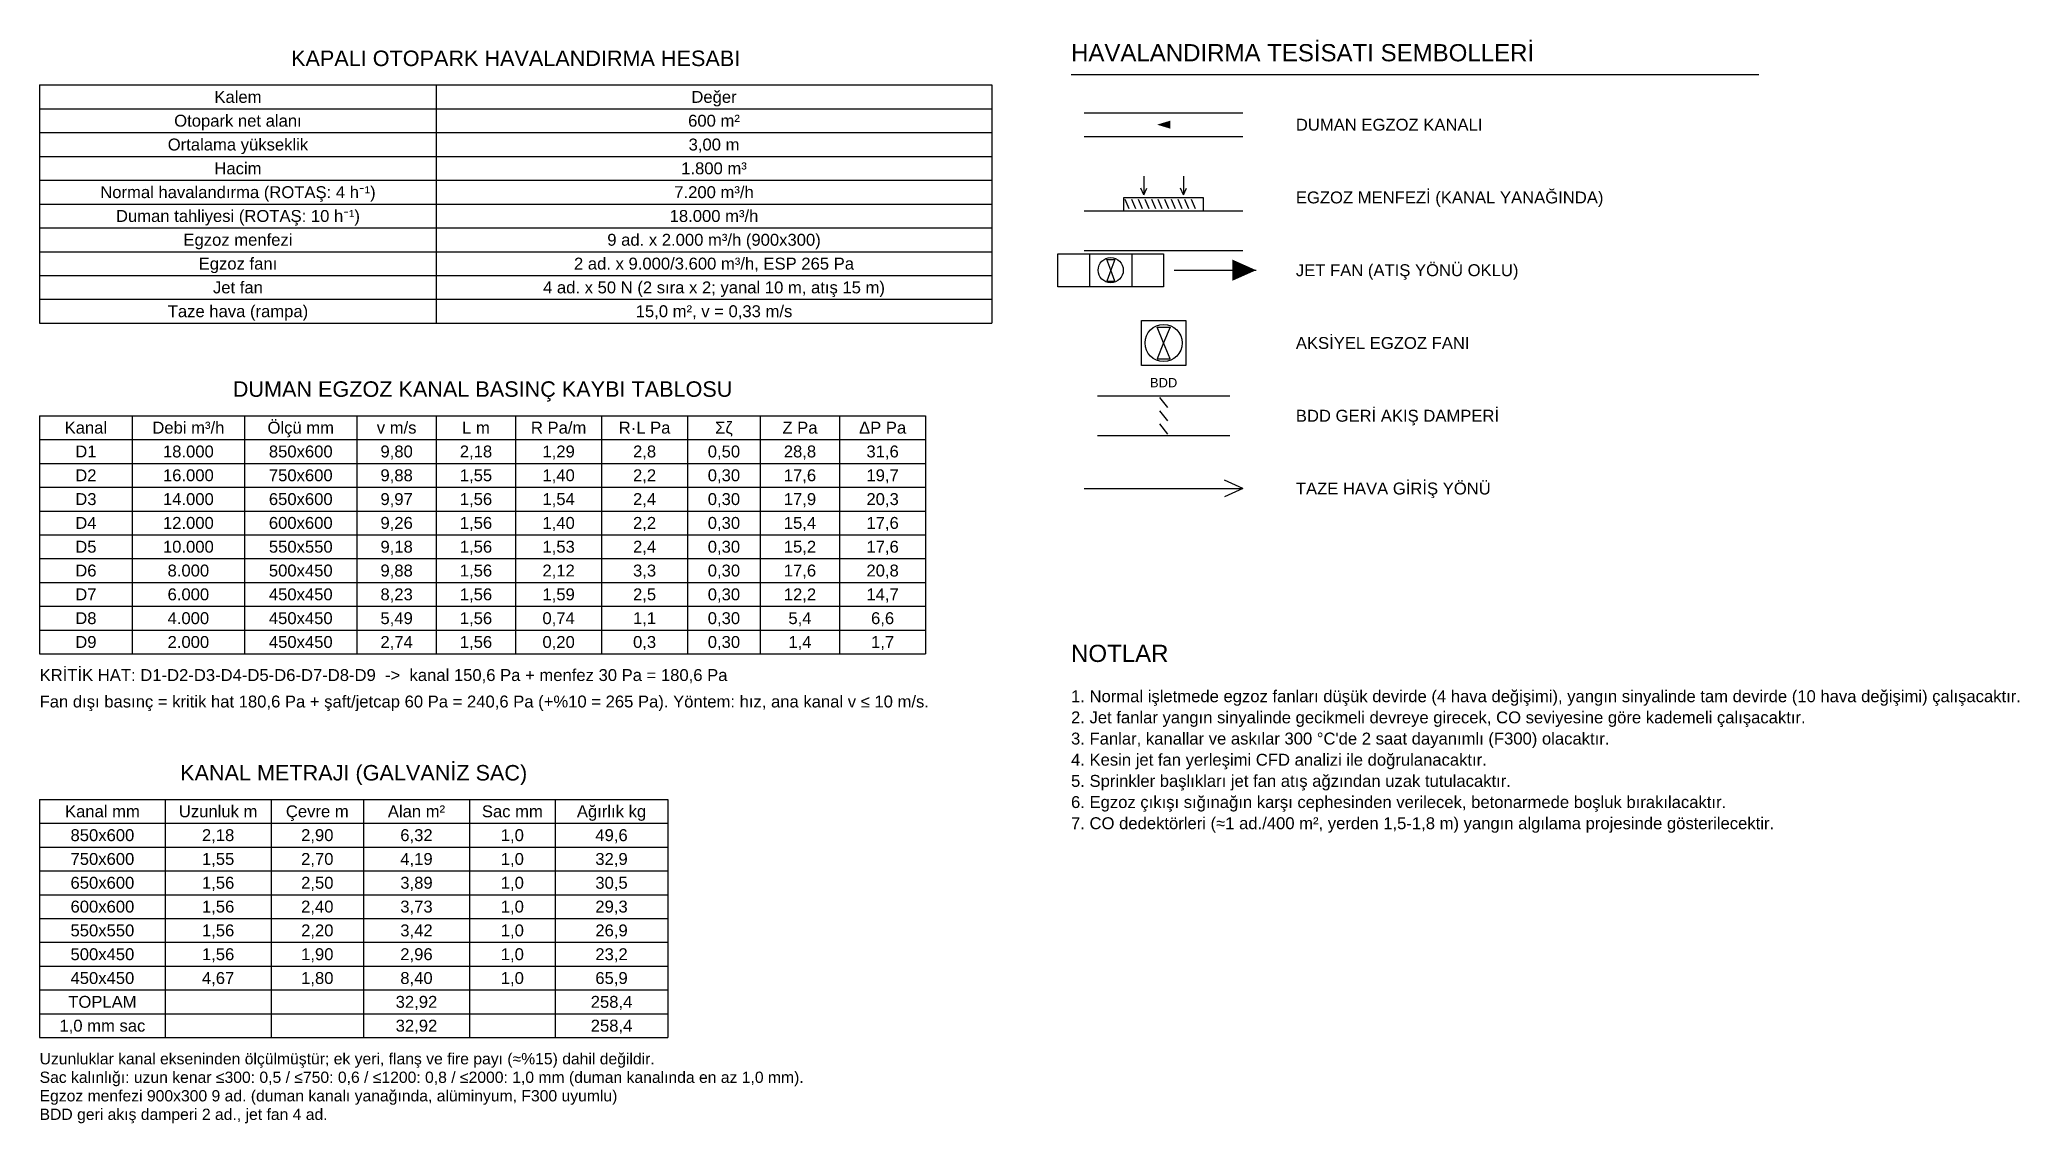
# Model space of a CAD drawing. Header units: centimetres. Extents: x -401 to 4772, y -141 to 2158.
# Drawn here: x 3275 to 4772, y 1280 to 2099 of the extents above; entities that cross this region are included whole.
import ezdxf
from ezdxf.enums import TextEntityAlignment as Align

# ---------------------------------------------------------------- set-up
doc = ezdxf.new("R2010")
doc.units = ezdxf.units.CM
for name, color, linetype in [('ROTAS-DAMPER', 7, 'Continuous'), ('ROTAS-DUMAN-EGZOZ', 1, 'Continuous'), ('ROTAS-HAVALANDIRMA-CIHAZ', 135, 'Continuous'), ('ROTAS-HESAP', 1, 'Continuous'), ('ROTAS-JETFAN', 135, 'Continuous'), ('ROTAS-KANAL-OK', 7, 'Continuous'), ('ROTAS-MENFEZ', 7, 'Continuous'), ('ROTAS-TABLO', 7, 'Continuous'), ('ROTAS-TAZE-HAVA-KANALI', 3, 'Continuous'), ('ROTAS-TES-NOT', 7, 'Continuous')]:
    doc.layers.add(name, color=color, linetype=linetype)
doc.styles.add('ROTAS', font='arial.ttf')

msp = doc.modelspace()

# ---------------------------------------------------------------- texts
at = {"layer": 'ROTAS-DAMPER', "style": 'ROTAS'}
msp.add_text('BDD', height=7, dxfattribs=at).set_placement((4125, 1840), align=Align.MIDDLE_CENTER)
at = {"layer": 'ROTAS-HESAP', "style": 'ROTAS'}
for s, height, p in [('KRİTİK HAT: D1-D2-D3-D4-D5-D6-D7-D8-D9  ->  kanal 150,6 Pa + menfez 30 Pa = 180,6 Pa', 9, (3275, 1619)), ('Fan dışı basınç = kritik hat 180,6 Pa + şaft/jetcap 60 Pa = 240,6 Pa (+%10 = 265 Pa). Yöntem: hız, ana kanal v ≤ 10 m/s.', 9, (3275, 1599)), ('Uzunluklar kanal ekseninden ölçülmüştür; ek yeri, flanş ve fire payı (≈%15) dahil değildir.', 8.5, (3275, 1329)), ('Sac kalınlığı: uzun kenar ≤300: 0,5 / ≤750: 0,6 / ≤1200: 0,8 / ≤2000: 1,0 mm (duman kanalında en az 1,0 mm).', 8.5, (3275, 1315)), ('Egzoz menfezi 900x300 9 ad. (duman kanalı yanağında, alüminyum, F300 uyumlu)', 8.5, (3275, 1301)), ('BDD geri akış damperi 2 ad., jet fan 4 ad.', 8.5, (3275, 1287))]:
    msp.add_text(s, height=height, dxfattribs=at).set_placement(p, align=Align.MIDDLE_LEFT)
at = {"layer": 'ROTAS-TABLO', "style": 'ROTAS'}
msp.add_text('HAVALANDIRMA TESİSATI SEMBOLLERİ', height=13, dxfattribs=at).set_placement((4055, 2079), align=Align.BOTTOM_LEFT)
for s, p in [('KAPALI OTOPARK HAVALANDIRMA HESABI', (3635, 2075.8)), ('DUMAN EGZOZ KANAL BASINÇ KAYBI TABLOSU', (3610, 1825.8)), ('KANAL METRAJI (GALVANİZ SAC)', (3512.5, 1535.8))]:
    msp.add_text(s, height=11.7, dxfattribs=at).set_placement(p, align=Align.BOTTOM_CENTER)
for s, p in [('Kalem', (3425, 2056)), ('Değer', (3785, 2056)), ('Otopark net alanı', (3425, 2038)), ('600 m²', (3785, 2038)), ('Ortalama yükseklik', (3425, 2020)), ('3,00 m', (3785, 2020)), ('Hacim', (3425, 2002)), ('1.800 m³', (3785, 2002)), ('Normal havalandırma (ROTAŞ: 4 h⁻¹)', (3425, 1984)), ('7.200 m³/h', (3785, 1984)), ('Duman tahliyesi (ROTAŞ: 10 h⁻¹)', (3425, 1966)), ('18.000 m³/h', (3785, 1966)), ('Egzoz menfezi', (3425, 1948)), ('9 ad. x 2.000 m³/h (900x300)', (3785, 1948)), ('Egzoz fanı', (3425, 1930)), ('2 ad. x 9.000/3.600 m³/h, ESP 265 Pa', (3785, 1930)), ('Jet fan', (3425, 1912)), ('4 ad. x 50 N (2 sıra x 2; yanal 10 m, atış 15 m)', (3785, 1912)), ('Taze hava (rampa)', (3425, 1894)), ('15,0 m², v = 0,33 m/s', (3785, 1894)), ('Ölçü mm', (3472.5, 1806)), ('Kanal', (3310, 1806)), ('Debi m³/h', (3387.5, 1806)), ('v m/s', (3545, 1806)), ('L m', (3605, 1806)), ('R Pa/m', (3667.5, 1806)), ('R·L Pa', (3732.5, 1806)), ('Σζ', (3792.5, 1806)), ('Z Pa', (3850, 1806)), ('ΔP Pa', (3912.5, 1806)), ('D1', (3310, 1788)), ('18.000', (3387.5, 1788)), ('850x600', (3472.5, 1788)), ('9,80', (3545, 1788)), ('2,18', (3605, 1788)), ('1,29', (3667.5, 1788)), ('2,8', (3732.5, 1788)), ('0,50', (3792.5, 1788)), ('28,8', (3850, 1788)), ('31,6', (3912.5, 1788)), ('D2', (3310, 1770)), ('16.000', (3387.5, 1770)), ('750x600', (3472.5, 1770)), ('9,88', (3545, 1770)), ('1,55', (3605, 1770)), ('1,40', (3667.5, 1770)), ('2,2', (3732.5, 1770)), ('0,30', (3792.5, 1770)), ('17,6', (3850, 1770)), ('19,7', (3912.5, 1770)), ('D3', (3310, 1752)), ('14.000', (3387.5, 1752)), ('650x600', (3472.5, 1752)), ('9,97', (3545, 1752)), ('1,56', (3605, 1752)), ('1,54', (3667.5, 1752)), ('2,4', (3732.5, 1752)), ('0,30', (3792.5, 1752)), ('17,9', (3850, 1752)), ('20,3', (3912.5, 1752)), ('D4', (3310, 1734)), ('12.000', (3387.5, 1734)), ('600x600', (3472.5, 1734)), ('9,26', (3545, 1734)), ('1,56', (3605, 1734)), ('1,40', (3667.5, 1734)), ('2,2', (3732.5, 1734)), ('0,30', (3792.5, 1734)), ('15,4', (3850, 1734)), ('17,6', (3912.5, 1734)), ('D5', (3310, 1716)), ('10.000', (3387.5, 1716)), ('550x550', (3472.5, 1716)), ('9,18', (3545, 1716)), ('1,56', (3605, 1716)), ('1,53', (3667.5, 1716)), ('2,4', (3732.5, 1716)), ('0,30', (3792.5, 1716)), ('15,2', (3850, 1716)), ('17,6', (3912.5, 1716)), ('D6', (3310, 1698)), ('8.000', (3387.5, 1698)), ('500x450', (3472.5, 1698)), ('9,88', (3545, 1698)), ('1,56', (3605, 1698)), ('2,12', (3667.5, 1698)), ('3,3', (3732.5, 1698)), ('0,30', (3792.5, 1698)), ('17,6', (3850, 1698)), ('20,8', (3912.5, 1698)), ('D7', (3310, 1680)), ('6.000', (3387.5, 1680)), ('450x450', (3472.5, 1680)), ('8,23', (3545, 1680)), ('1,56', (3605, 1680)), ('1,59', (3667.5, 1680)), ('2,5', (3732.5, 1680)), ('0,30', (3792.5, 1680)), ('12,2', (3850, 1680)), ('14,7', (3912.5, 1680)), ('D8', (3310, 1662)), ('4.000', (3387.5, 1662)), ('450x450', (3472.5, 1662)), ('5,49', (3545, 1662)), ('1,56', (3605, 1662)), ('0,74', (3667.5, 1662)), ('1,1', (3732.5, 1662)), ('0,30', (3792.5, 1662)), ('5,4', (3850, 1662)), ('6,6', (3912.5, 1662)), ('D9', (3310, 1644)), ('2.000', (3387.5, 1644)), ('450x450', (3472.5, 1644)), ('2,74', (3545, 1644)), ('1,56', (3605, 1644)), ('0,20', (3667.5, 1644)), ('0,3', (3732.5, 1644)), ('0,30', (3792.5, 1644)), ('1,4', (3850, 1644)), ('1,7', (3912.5, 1644)), ('Kanal mm', (3322.5, 1516)), ('Uzunluk m', (3410, 1516)), ('Çevre m', (3485, 1516)), ('Alan m²', (3560, 1516)), ('Sac mm', (3632.5, 1516)), ('Ağırlık kg', (3707.5, 1516)), ('850x600', (3322.5, 1498)), ('2,18', (3410, 1498)), ('2,90', (3485, 1498)), ('6,32', (3560, 1498)), ('1,0', (3632.5, 1498)), ('49,6', (3707.5, 1498)), ('750x600', (3322.5, 1480)), ('1,55', (3410, 1480)), ('2,70', (3485, 1480)), ('4,19', (3560, 1480)), ('1,0', (3632.5, 1480)), ('32,9', (3707.5, 1480)), ('650x600', (3322.5, 1462)), ('1,56', (3410, 1462)), ('2,50', (3485, 1462)), ('3,89', (3560, 1462)), ('1,0', (3632.5, 1462)), ('30,5', (3707.5, 1462)), ('600x600', (3322.5, 1444)), ('1,56', (3410, 1444)), ('2,40', (3485, 1444)), ('3,73', (3560, 1444)), ('1,0', (3632.5, 1444)), ('29,3', (3707.5, 1444)), ('550x550', (3322.5, 1426)), ('1,56', (3410, 1426)), ('2,20', (3485, 1426)), ('3,42', (3560, 1426)), ('1,0', (3632.5, 1426)), ('26,9', (3707.5, 1426)), ('500x450', (3322.5, 1408)), ('1,56', (3410, 1408)), ('1,90', (3485, 1408)), ('2,96', (3560, 1408)), ('1,0', (3632.5, 1408)), ('23,2', (3707.5, 1408)), ('450x450', (3322.5, 1390)), ('4,67', (3410, 1390)), ('1,80', (3485, 1390)), ('8,40', (3560, 1390)), ('1,0', (3632.5, 1390)), ('65,9', (3707.5, 1390)), ('TOPLAM', (3322.5, 1372)), ('32,92', (3560, 1372)), ('258,4', (3707.5, 1372)), ('1,0 mm sac', (3322.5, 1354)), ('32,92', (3560, 1354)), ('258,4', (3707.5, 1354))]:
    msp.add_text(s, height=9, dxfattribs=at).set_placement(p, align=Align.MIDDLE_CENTER)
for s, p in [('DUMAN EGZOZ KANALI', (4225, 2035)), ('EGZOZ MENFEZİ (KANAL YANAĞINDA)', (4225, 1980)), ('JET FAN (ATIŞ YÖNÜ OKLU)', (4225, 1925)), ('AKSİYEL EGZOZ FANI', (4225, 1870)), ('BDD GERİ AKIŞ DAMPERİ', (4225, 1815)), ('TAZE HAVA GİRİŞ YÖNÜ', (4225, 1760))]:
    msp.add_text(s, height=9, dxfattribs=at).set_placement(p, align=Align.MIDDLE_LEFT)
at = {"layer": 'ROTAS-TES-NOT', "style": 'ROTAS'}
msp.add_text('NOTLAR', height=13, dxfattribs=at).set_placement((4055, 1625), align=Align.BOTTOM_LEFT)
for s, p in [('1. Normal işletmede egzoz fanları düşük devirde (4 hava değişimi), yangın sinyalinde tam devirde (10 hava değişimi) çalışacaktır.', (4055, 1603)), ('2. Jet fanlar yangın sinyalinde gecikmeli devreye girecek, CO seviyesine göre kademeli çalışacaktır.', (4055, 1587)), ("3. Fanlar, kanallar ve askılar 300 °C'de 2 saat dayanımlı (F300) olacaktır.", (4055, 1571)), ('4. Kesin jet fan yerleşimi CFD analizi ile doğrulanacaktır.', (4055, 1555)), ('5. Sprinkler başlıkları jet fan atış ağzından uzak tutulacaktır.', (4055, 1539)), ('6. Egzoz çıkışı sığınağın karşı cephesinden verilecek, betonarmede boşluk bırakılacaktır.', (4055, 1523)), ('7. CO dedektörleri (≈1 ad./400 m², yerden 1,5-1,8 m) yangın algılama projesinde gösterilecektir.', (4055, 1507))]:
    msp.add_text(s, height=9, dxfattribs=at).set_placement(p, align=Align.MIDDLE_LEFT)

# ---------------------------------------------------------------- linework, layer by layer
at = {"layer": 'ROTAS-DAMPER'}
for p, q in [((4122, 1828.8), (4128, 1821.2)), ((4122, 1818.8), (4128, 1811.2)), ((4122, 1808.8), (4128, 1801.2))]:
    msp.add_line(p, q, dxfattribs=at)
at = {"layer": 'ROTAS-DUMAN-EGZOZ'}
for p, q in [((4065, 2044), (4185, 2044)), ((4065, 2026), (4185, 2026)), ((4065, 1970), (4185, 1970)), ((4065, 1940), (4185, 1940)), ((4075, 1830), (4175, 1830)), ((4075, 1800), (4175, 1800))]:
    msp.add_line(p, q, dxfattribs=at)
at = {"layer": 'ROTAS-HAVALANDIRMA-CIHAZ'}
for points in [[(4108.2, 1887), (4141.8, 1887), (4141.8, 1853), (4108.2, 1853)], [(4125, 1870), (4120.1, 1881.9), (4129.9, 1881.9)], [(4125, 1870), (4120.1, 1858.1), (4129.9, 1858.1)]]:
    msp.add_lwpolyline(points, close=True, dxfattribs=at)
msp.add_circle((4125, 1870), 14, dxfattribs=at)
at = {"layer": 'ROTAS-JETFAN'}
for p, q in [((4069, 1937.5), (4069, 1912.5)), ((4101, 1937.5), (4101, 1912.5)), ((4133, 1925), (4195, 1925))]:
    msp.add_line(p, q, dxfattribs=at)
for points in [[(4045, 1937.5), (4125, 1937.5), (4125, 1912.5), (4045, 1912.5)], [(4085, 1925), (4082, 1933.2), (4088, 1933.2)], [(4085, 1925), (4082, 1916.8), (4088, 1916.8)]]:
    msp.add_lwpolyline(points, close=True, dxfattribs=at)
msp.add_circle((4085, 1925), 9.5, dxfattribs=at)
msp.add_solid([(4195, 1925), (4177, 1933), (4177, 1917)], dxfattribs=at)
at = {"layer": 'ROTAS-KANAL-OK'}
msp.add_solid([(4120, 2035), (4130, 2032), (4130, 2038)], dxfattribs=at)
at = {"layer": 'ROTAS-MENFEZ'}
for p, q in [((4110, 1996), (4110, 1982)), ((4140, 1996), (4140, 1982)), ((4099, 1971.5), (4096, 1978.5)), ((4104, 1971.5), (4101, 1978.5)), ((4109, 1971.5), (4106, 1978.5)), ((4110, 1982), (4107.8, 1987)), ((4110, 1982), (4112.2, 1987)), ((4114, 1971.5), (4111, 1978.5)), ((4119, 1971.5), (4116, 1978.5)), ((4124, 1971.5), (4121, 1978.5)), ((4129, 1971.5), (4126, 1978.5)), ((4134, 1971.5), (4131, 1978.5)), ((4139, 1971.5), (4136, 1978.5)), ((4140, 1982), (4137.8, 1987)), ((4140, 1982), (4142.2, 1987)), ((4144, 1971.5), (4141, 1978.5)), ((4149, 1971.5), (4146, 1978.5))]:
    msp.add_line(p, q, dxfattribs=at)
msp.add_lwpolyline([(4095, 1970), (4095, 1980), (4155, 1980), (4155, 1970)], dxfattribs=at)
at = {"layer": 'ROTAS-TABLO'}
for p, q in [((4055, 2073), (4575, 2073)), ((3275, 2065), (3995, 2065)), ((3275, 2065), (3275, 1885)), ((3575, 2065), (3575, 1885)), ((3995, 2065), (3995, 1885)), ((3275, 2047), (3995, 2047)), ((3275, 2029), (3995, 2029)), ((3275, 2011), (3995, 2011)), ((3275, 1993), (3995, 1993)), ((3275, 1975), (3995, 1975)), ((3275, 1957), (3995, 1957)), ((3275, 1939), (3995, 1939)), ((3275, 1921), (3995, 1921)), ((3275, 1903), (3995, 1903)), ((3275, 1885), (3995, 1885)), ((3275, 1815), (3945, 1815)), ((3275, 1815), (3275, 1635)), ((3345, 1815), (3345, 1635)), ((3430, 1815), (3430, 1635)), ((3515, 1815), (3515, 1635)), ((3575, 1815), (3575, 1635)), ((3635, 1815), (3635, 1635)), ((3700, 1815), (3700, 1635)), ((3765, 1815), (3765, 1635)), ((3820, 1815), (3820, 1635)), ((3880, 1815), (3880, 1635)), ((3945, 1815), (3945, 1635)), ((3275, 1797), (3945, 1797)), ((3275, 1779), (3945, 1779)), ((3275, 1761), (3945, 1761)), ((3275, 1743), (3945, 1743)), ((3275, 1725), (3945, 1725)), ((3275, 1707), (3945, 1707)), ((3275, 1689), (3945, 1689)), ((3275, 1671), (3945, 1671)), ((3275, 1653), (3945, 1653)), ((3275, 1635), (3945, 1635)), ((3275, 1525), (3750, 1525)), ((3275, 1525), (3275, 1345)), ((3370, 1525), (3370, 1345)), ((3450, 1525), (3450, 1345)), ((3520, 1525), (3520, 1345)), ((3600, 1525), (3600, 1345)), ((3665, 1525), (3665, 1345)), ((3750, 1525), (3750, 1345)), ((3275, 1507), (3750, 1507)), ((3275, 1489), (3750, 1489)), ((3275, 1471), (3750, 1471)), ((3275, 1453), (3750, 1453)), ((3275, 1435), (3750, 1435)), ((3275, 1417), (3750, 1417)), ((3275, 1399), (3750, 1399)), ((3275, 1381), (3750, 1381)), ((3275, 1363), (3750, 1363)), ((3275, 1345), (3750, 1345))]:
    msp.add_line(p, q, dxfattribs=at)
at = {"layer": 'ROTAS-TAZE-HAVA-KANALI'}
for p, q in [((4065, 1760), (4185, 1760)), ((4185, 1760), (4171, 1766.3)), ((4185, 1760), (4171, 1753.7))]:
    msp.add_line(p, q, dxfattribs=at)

msp.set_redraw_order([(e.dxf.handle, doc.entitydb.next_handle()) for e in msp.query("TEXT MTEXT ATTDEF DIMENSION ARC_DIMENSION")])  # texts and dimensions are drawn at this point

doc.saveas('drawing.dxf')
